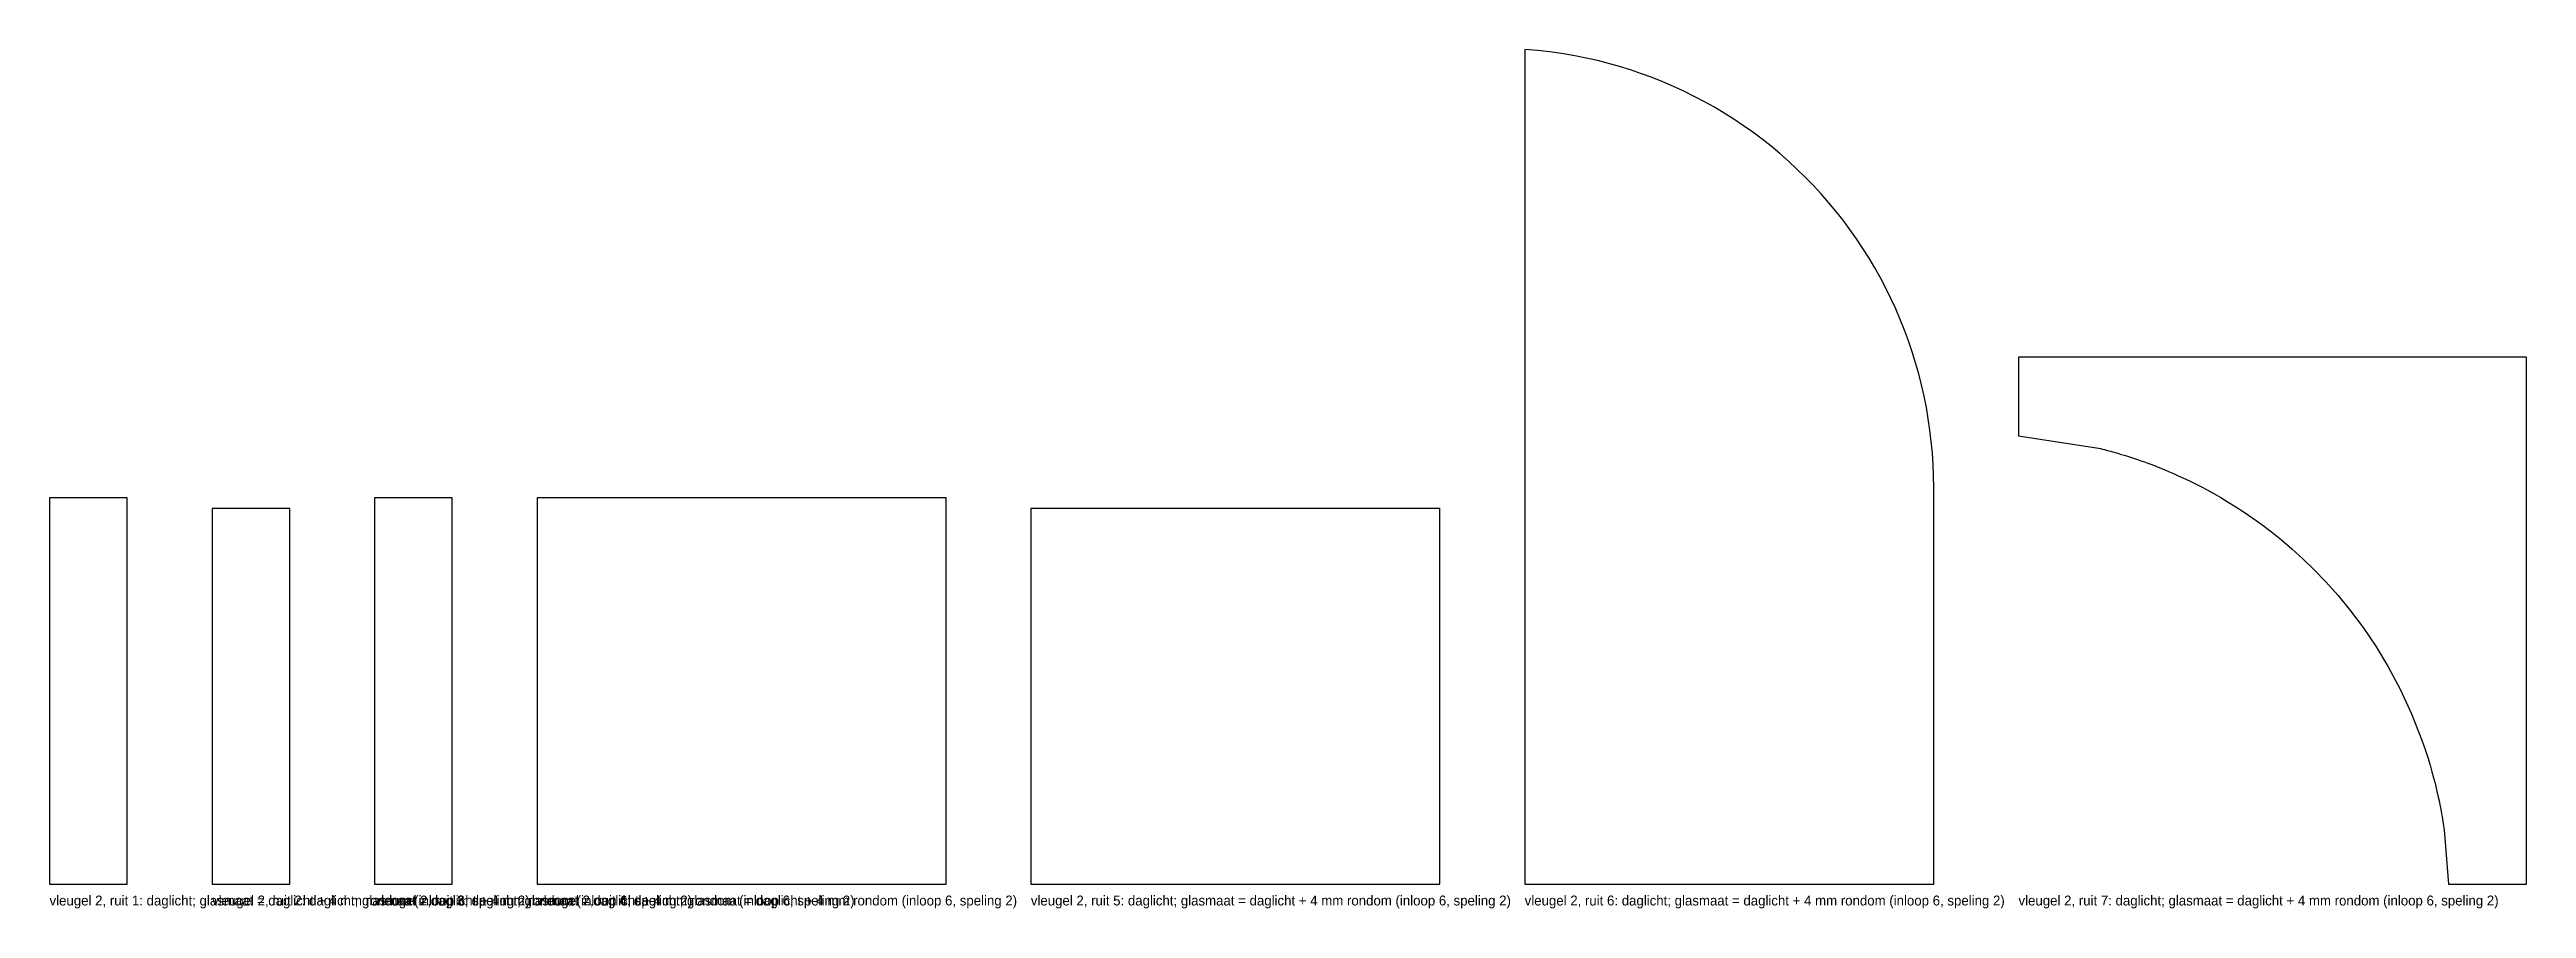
# Model space of a CAD drawing. Header units: millimetres. Extents: x 0 to 7132, y -34 to 1181.
# Drawn here: x 3626 to 7132, y -34 to 1181 of the extents above; entities that cross this region are included whole.
import ezdxf

# ---------------------------------------------------------------- set-up
doc = ezdxf.new("R2010")
doc.units = ezdxf.units.MM

msp = doc.modelspace()

# ---------------------------------------------------------------- texts
at = {"layer": 'TEKST'}
for s, p in [('vleugel 2, ruit 1: daglicht; glasmaat = daglicht + 4 mm rondom (inloop 6, speling 2)', (3626, -30)), ('vleugel 2, ruit 2: daglicht; glasmaat = daglicht + 4 mm rondom (inloop 6, speling 2)', (3856, -30)), ('vleugel 2, ruit 3: daglicht; glasmaat = daglicht + 4 mm rondom (inloop 6, speling 2)', (4086, -30)), ('vleugel 2, ruit 4: daglicht; glasmaat = daglicht + 4 mm rondom (inloop 6, speling 2)', (4316, -30)), ('vleugel 2, ruit 5: daglicht; glasmaat = daglicht + 4 mm rondom (inloop 6, speling 2)', (5015, -30)), ('vleugel 2, ruit 6: daglicht; glasmaat = daglicht + 4 mm rondom (inloop 6, speling 2)', (5714, -30)), ('vleugel 2, ruit 7: daglicht; glasmaat = daglicht + 4 mm rondom (inloop 6, speling 2)', (6413, -30))]:
    msp.add_text(s, height=14, dxfattribs=at).set_placement(p)

# ---------------------------------------------------------------- linework, layer by layer
at = {"layer": 'DAGLICHT'}
for p, q in [((5720.7231, 1180.7523), (5714, 1181.193)), ((5714, 1181.193), (5714, 561.6667)), ((5736.9122, 1179.2648), (5720.7231, 1180.7523)), ((5753.0568, 1177.3539), (5736.9122, 1179.2648)), ((5769.1458, 1175.0211), (5753.0568, 1177.3539)), ((5785.1683, 1172.268), (5769.1458, 1175.0211)), ((5801.1132, 1169.0963), (5785.1683, 1172.268)), ((5816.9696, 1165.5084), (5801.1132, 1169.0963)), ((5832.7266, 1161.5066), (5816.9696, 1165.5084)), ((5848.3735, 1157.0937), (5832.7266, 1161.5066)), ((5863.8996, 1152.2728), (5848.3735, 1157.0937)), ((5879.2941, 1147.047), (5863.8996, 1152.2728)), ((5894.5465, 1141.4201), (5879.2941, 1147.047)), ((5909.6464, 1135.3959), (5894.5465, 1141.4201)), ((5924.5835, 1128.9784), (5909.6464, 1135.3959)), ((5939.3474, 1122.1721), (5924.5835, 1128.9784)), ((5953.9281, 1114.9817), (5939.3474, 1122.1721)), ((5968.3156, 1107.4121), (5953.9281, 1114.9817)), ((5982.5, 1099.4684), (5968.3156, 1107.4121)), ((5996.4716, 1091.1562), (5982.5, 1099.4684)), ((6010.2208, 1082.4811), (5996.4716, 1091.1562)), ((6023.7383, 1073.449), (6010.2208, 1082.4811)), ((6037.0146, 1064.0662), (6023.7383, 1073.449)), ((6050.0408, 1054.3391), (6037.0146, 1064.0662)), ((6062.808, 1044.2743), (6050.0408, 1054.3391)), ((6075.3072, 1033.8788), (6062.808, 1044.2743)), ((6087.5301, 1023.1596), (6075.3072, 1033.8788)), ((6099.4682, 1012.1242), (6087.5301, 1023.1596)), ((6111.1133, 1000.78), (6099.4682, 1012.1242)), ((6122.4575, 989.1349), (6111.1133, 1000.78)), ((6133.4929, 977.1968), (6122.4575, 989.1349)), ((6144.2121, 964.9739), (6133.4929, 977.1968)), ((6154.6076, 952.4746), (6144.2121, 964.9739)), ((6164.6724, 939.7075), (6154.6076, 952.4746)), ((6174.3996, 926.6813), (6164.6724, 939.7075)), ((6183.7824, 913.4049), (6174.3996, 926.6813)), ((6192.8144, 899.8875), (6183.7824, 913.4049)), ((6201.4895, 886.1383), (6192.8144, 899.8875)), ((6209.8018, 872.1667), (6201.4895, 886.1383)), ((6217.7454, 857.9823), (6209.8018, 872.1667)), ((6225.3151, 843.5948), (6217.7454, 857.9823)), ((6232.5055, 829.0141), (6225.3151, 843.5948)), ((6239.3117, 814.2501), (6232.5055, 829.0141)), ((6245.7292, 799.3131), (6239.3117, 814.2501)), ((6251.7534, 784.2132), (6245.7292, 799.3131)), ((6257.3804, 768.9607), (6251.7534, 784.2132)), ((6262.6061, 753.5662), (6257.3804, 768.9607)), ((6267.4271, 738.0402), (6262.6061, 753.5662)), ((6271.8399, 722.3933), (6267.4271, 738.0402)), ((7132, 746), (6413, 746)), ((6413, 746), (6413, 635.1486)), ((7132, 0), (7132, 746)), ((6275.8417, 706.6362), (6271.8399, 722.3933)), ((6279.4297, 690.7798), (6275.8417, 706.6362)), ((6282.6013, 674.8349), (6279.4297, 690.7798)), ((6285.3545, 658.8125), (6282.6013, 674.8349)), ((6287.6873, 642.7234), (6285.3545, 658.8125)), ((6289.5981, 626.5788), (6287.6873, 642.7234)), ((6413, 635.1486), (6413.161, 634.6333)), ((6413.161, 634.6333), (6526.4587, 617.1658)), ((6291.0857, 610.3898), (6289.5981, 626.5788)), ((6292.1489, 594.1673), (6291.0857, 610.3898)), ((6526.4587, 617.1658), (6529.0721, 616.5174)), ((6529.0721, 616.5174), (6531.772, 615.8355)), ((6531.772, 615.8355), (6534.5625, 615.1177)), ((6534.5625, 615.1177), (6537.4483, 614.3616)), ((6537.4483, 614.3616), (6540.4339, 613.5644)), ((6540.4339, 613.5644), (6543.5245, 612.7231)), ((6543.5245, 612.7231), (6546.7254, 611.8346)), ((6546.7254, 611.8346), (6550.0424, 610.8952)), ((6550.0424, 610.8952), (6553.4817, 609.9011)), ((6553.4817, 609.9011), (6557.0497, 608.8482)), ((6557.0497, 608.8482), (6560.7534, 607.7316)), ((6560.7534, 607.7316), (6564.6004, 606.5464)), ((6564.6004, 606.5464), (6568.5985, 605.2869)), ((6568.5985, 605.2869), (6572.7563, 603.947)), ((6572.7563, 603.947), (6577.083, 602.5199)), ((6577.083, 602.5199), (6581.5883, 600.998)), ((6581.5883, 600.998), (6586.2828, 599.3731)), ((6586.2828, 599.3731), (6591.1776, 597.636)), ((6591.1776, 597.636), (6596.2848, 595.7764)), ((5714, 561.6667), (5714, 0)), ((6292.7872, 577.9226), (6292.1489, 594.1673)), ((6293, 561.6667), (6292.7872, 577.9226)), ((6293, 0), (6293, 561.6667)), ((6293, 561.6667), (6293, 561.6667)), ((6596.2848, 595.7764), (6601.6173, 593.7829)), ((6601.6173, 593.7829), (6607.189, 591.643)), ((6607.189, 591.643), (6613.0147, 589.3425)), ((6613.0147, 589.3425), (6619.1103, 586.8657)), ((6619.1103, 586.8657), (6625.4929, 584.1948)), ((6625.4929, 584.1948), (6632.1807, 581.31)), ((6632.1807, 581.31), (6639.193, 578.1893)), ((6639.193, 578.1893), (6646.5508, 574.8074)), ((6646.5508, 574.8074), (6654.2761, 571.1362)), ((6654.2761, 571.1362), (6662.3924, 567.1439)), ((6662.3924, 567.1439), (6670.9243, 562.7945)), ((6670.9243, 562.7945), (6679.8979, 558.0472)), ((3736, 546.6667), (3626, 546.6667)), ((3626, 546.6667), (3626, 0)), ((3736, 0), (3736, 546.6667)), ((3966, 531.6667), (3856, 531.6667)), ((3856, 531.6667), (3856, 0)), ((3966, 0), (3966, 531.6667)), ((4196, 546.6667), (4086, 546.6667)), ((4086, 546.6667), (4086, 0)), ((4196, 0), (4196, 546.6667)), ((4895, 546.6667), (4316, 546.6667)), ((4316, 546.6667), (4316, 0)), ((4895, 0), (4895, 546.6667)), ((5594, 531.6667), (5015, 531.6667)), ((5015, 531.6667), (5015, 0)), ((5594, 0), (5594, 531.6667)), ((6679.8979, 558.0472), (6689.3403, 552.856)), ((6689.3403, 552.856), (6699.2796, 547.1686)), ((6699.2796, 547.1686), (6709.7444, 540.9256)), ((6709.7444, 540.9256), (6720.7634, 534.0597)), ((6720.7634, 534.0597), (6732.365, 526.4946)), ((6732.365, 526.4946), (6744.5757, 518.1437)), ((6744.5757, 518.1437), (6757.4196, 508.9093)), ((6757.4196, 508.9093), (6770.9162, 498.6809)), ((6770.9162, 498.6809), (6785.0785, 487.3345)), ((6785.0785, 487.3345), (6799.91, 474.7318)), ((6799.91, 474.7318), (6815.4011, 460.7191)), ((6815.4011, 460.7191), (6831.5246, 445.1283)), ((6831.5246, 445.1283), (6848.2306, 427.7776)), ((6848.2306, 427.7776), (6865.4395, 408.4744)), ((6865.4395, 408.4744), (6883.0359, 387.0202)), ((6883.0359, 387.0202), (6900.8603, 363.2183)), ((6900.8603, 363.2183), (6918.7025, 336.885)), ((6918.7025, 336.885), (6936.2961, 307.8642)), ((6936.2961, 307.8642), (6953.3166, 276.047)), ((6953.3166, 276.047), (6969.3841, 241.3931)), ((6969.3841, 241.3931), (6984.074, 203.955)), ((6984.074, 203.955), (6988.5871, 190.8814)), ((6988.5871, 190.8814), (6992.3569, 179.2077)), ((6992.3569, 179.2077), (6995.5347, 168.7317)), ((6995.5347, 168.7317), (6998.2363, 159.2861)), ((6998.2363, 159.2861), (7000.5506, 150.7318)), ((7000.5506, 150.7318), (7002.5473, 142.9526)), ((7002.5473, 142.9526), (7004.2811, 135.8511)), ((7004.2811, 135.8511), (7005.7957, 129.3447)), ((7005.7957, 129.3447), (7007.1262, 123.3635)), ((7007.1262, 123.3635), (7008.3009, 117.8479)), ((7008.3009, 117.8479), (7009.343, 112.7467)), ((7009.343, 112.7467), (7010.2716, 108.0157)), ((7010.2716, 108.0157), (7011.1024, 103.6168)), ((7011.1024, 103.6168), (7011.8486, 99.5168)), ((7011.8486, 99.5168), (7012.5212, 95.6866)), ((7012.5212, 95.6866), (7013.1296, 92.1009)), ((7013.1296, 92.1009), (7013.6815, 88.7373)), ((7013.6815, 88.7373), (7014.1838, 85.5761)), ((7014.1838, 85.5761), (7014.6422, 82.5996)), ((7014.6422, 82.5996), (7015.0616, 79.7924)), ((7015.0616, 79.7924), (7015.4464, 77.1406)), ((7015.4464, 77.1406), (7021.8268, 0.0155)), ((3626, 0), (3736, 0)), ((3856, 0), (3966, 0)), ((4086, 0), (4196, 0)), ((4316, 0), (4895, 0)), ((5015, 0), (5594, 0)), ((5714, 0), (6293, 0)), ((7021.8268, 0.0155), (7024.15, 0)), ((7024.15, 0), (7132, 0))]:
    msp.add_line(p, q, dxfattribs=at)

msp.set_redraw_order([(e.dxf.handle, doc.entitydb.next_handle()) for e in msp.query("TEXT MTEXT ATTDEF DIMENSION ARC_DIMENSION")])  # texts and dimensions are drawn at this point

doc.saveas('drawing.dxf')
